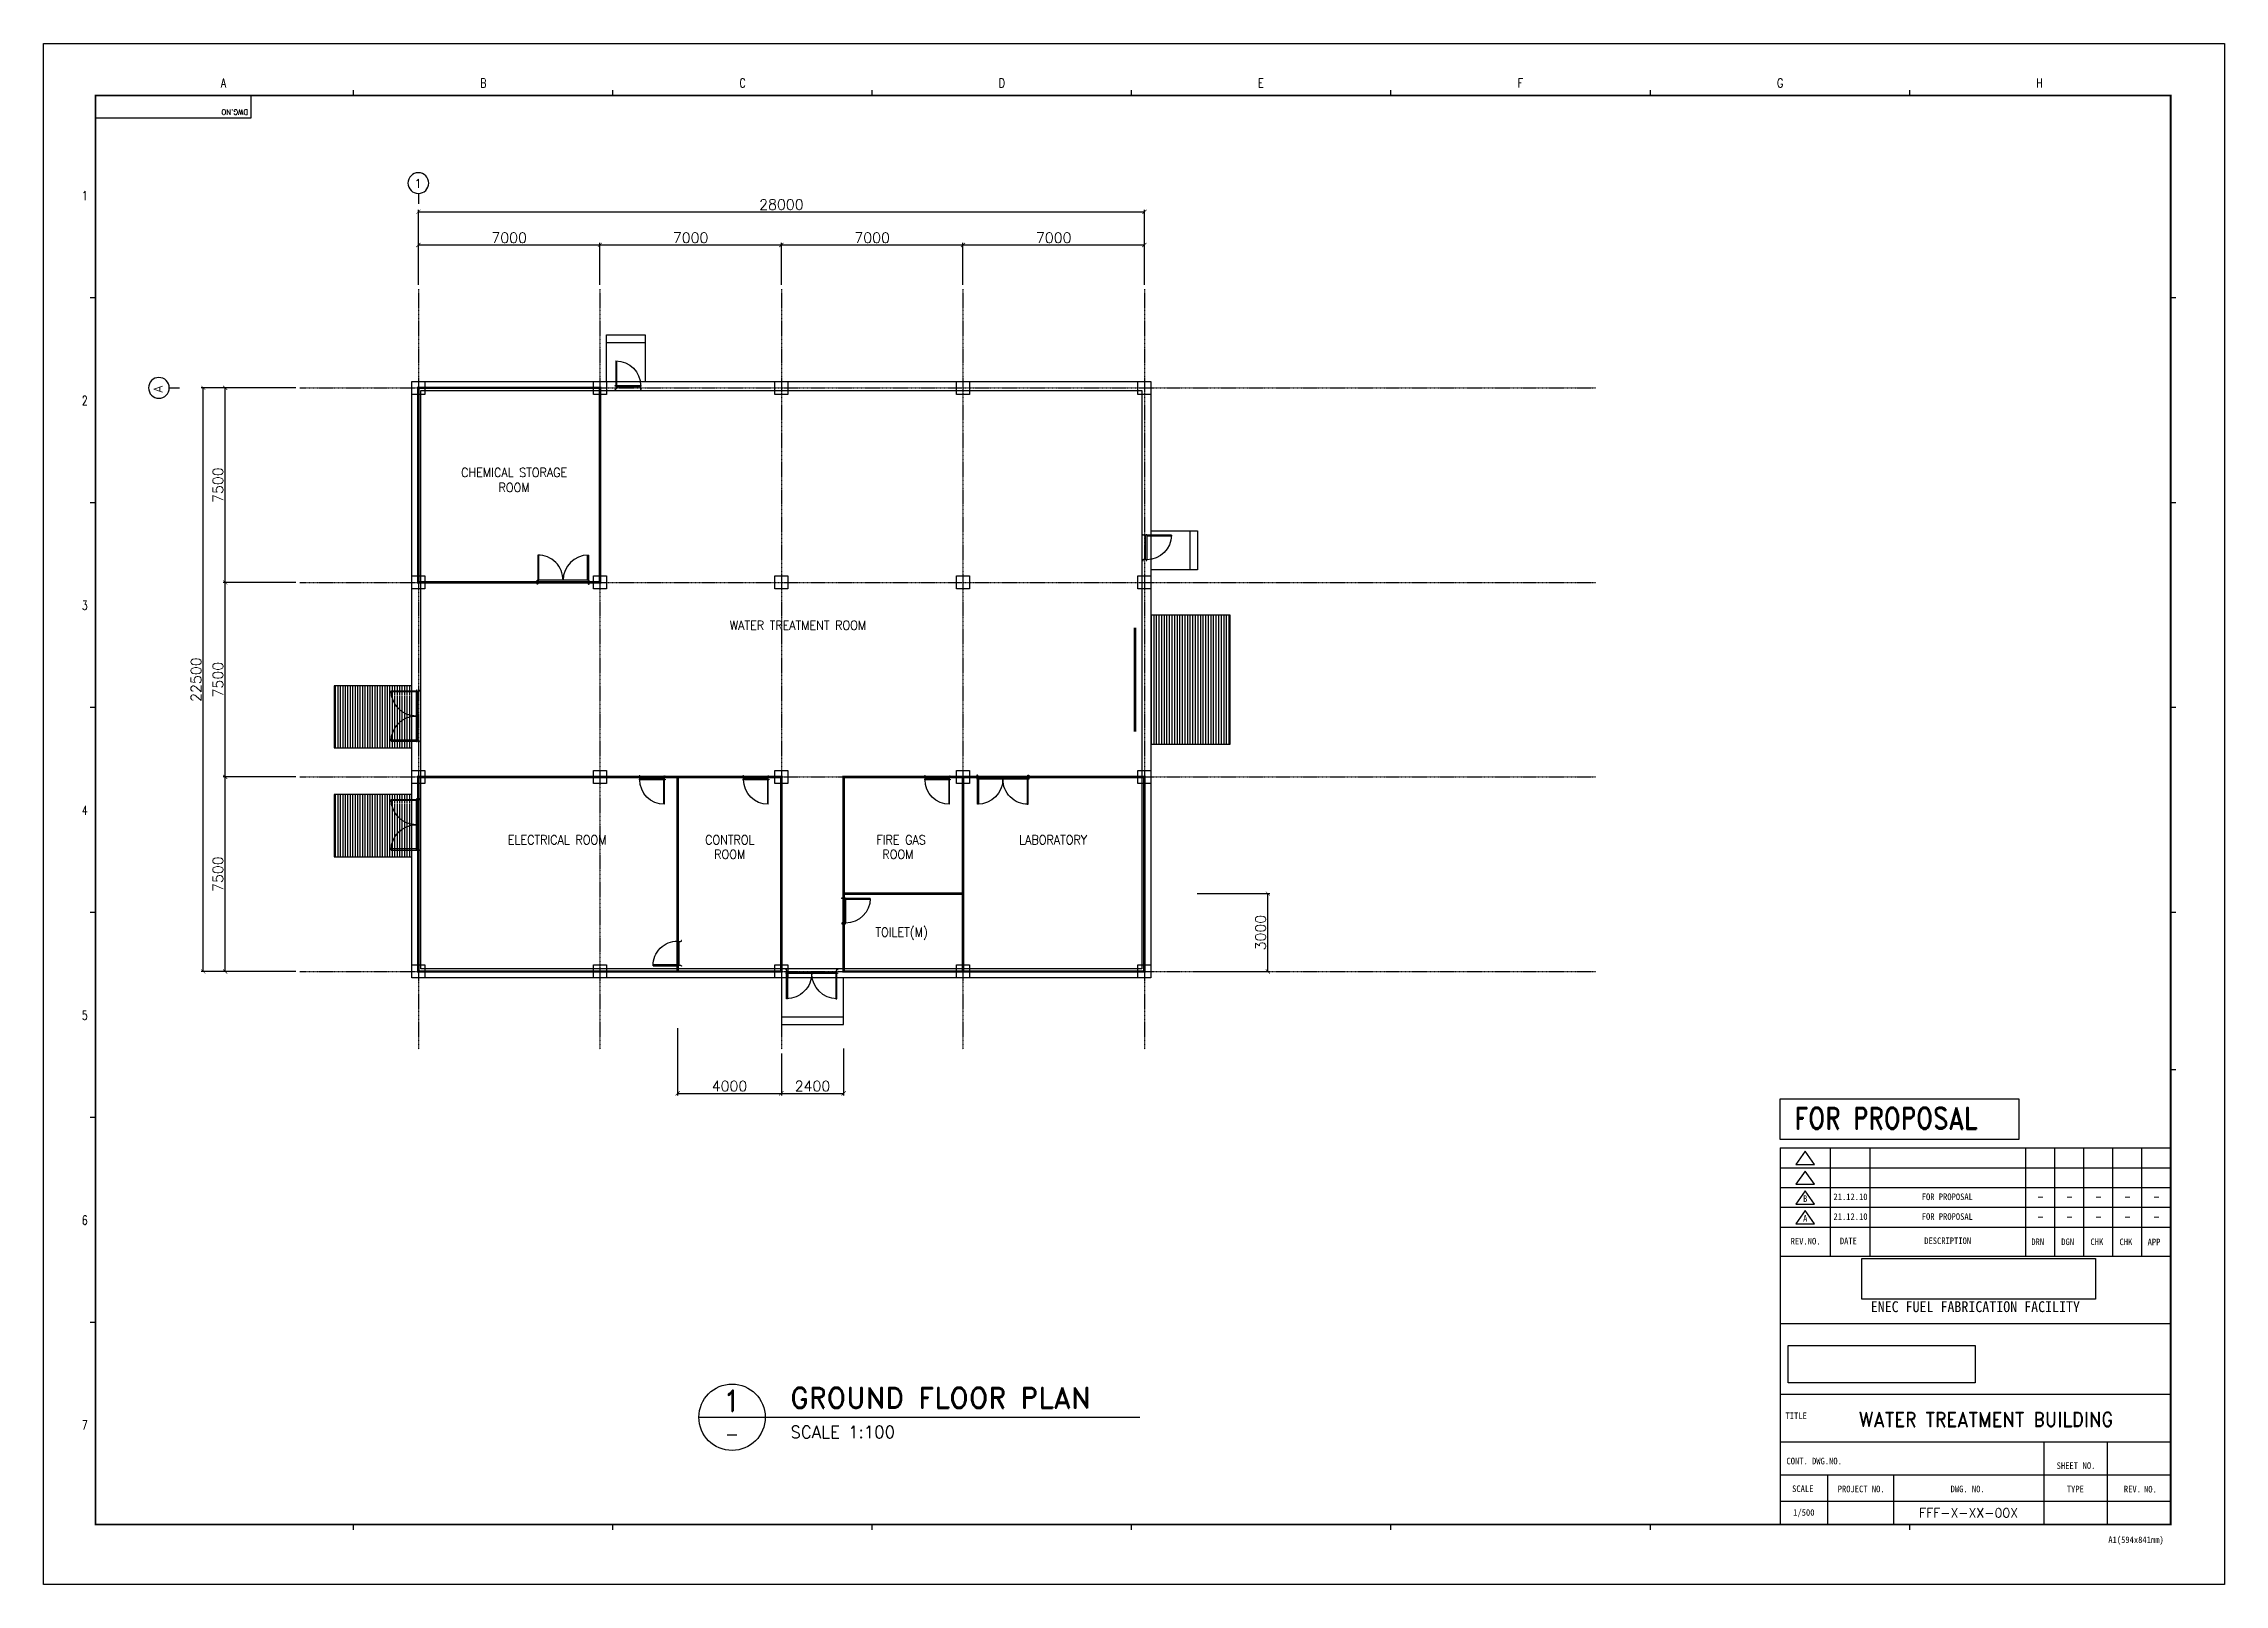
# Model space of a CAD drawing. Header units: millimetres. Extents: x -232466 to 170303, y -86240 to 307772.
# Drawn here: x -232466 to -148366, y 43154 to 102554 of the extents above; entities that cross this region are included whole.
import ezdxf
from ezdxf.enums import TextEntityAlignment as Align

# ---------------------------------------------------------------- set-up
doc = ezdxf.new("R2010")
doc.units = ezdxf.units.MM
doc.header["$XCLIPFRAME"] = 2
for name, pattern in [('AXES', [50.8, 31.75, -6.35, 6.35, -6.35]), ('CENTER', [2, 1.25, -0.25, 0.25, -0.25]), ('HID', [2.3, 1.5, -0.8])]:
    doc.linetypes.add(name, pattern=pattern)
doc.layers.add('0 외형선', color=3, linetype='Continuous', lineweight=25)
doc.layers.add('TEXT', color=7, linetype='Continuous', lineweight=15)
for name, color, linetype in [('4ELE', 4, 'Continuous'), ('8FIN', 8, 'Continuous'), ('Center Line', 1, 'CENTER'), ('COL', 2, 'Continuous'), ('dim', 7, 'Continuous'), ('DOOR', 4, 'Continuous'), ('G', 3, 'Continuous'), ('hat', 8, 'Continuous'), ('stair', 4, 'Continuous'), ('SYM', 7, 'Continuous'), ('TEXT1', 7, 'Continuous'), ('TITLEBOX', 7, 'Continuous'), ('TXT', 2, 'Continuous')]:
    doc.layers.add(name, color=color, linetype=linetype)
doc.styles.add('RD20', font='ROMAND.SHX', dxfattribs={"width": 0.8, "height": 2})
doc.styles.add('RD6', font='ROMAND.shx', dxfattribs={"width": 0.83, "height": 6})
doc.styles.add('ROMAND', font='romand')
doc.styles.add('RomanS', font='romans.shx')
doc.styles.add('TBOX', font='romans.shx')
doc.styles.add('돋움체', font='')
doc.styles.get('돋움체').set_extended_font_data('DotumChe')
doc.dimstyles.new('HYUNDAI', dxfattribs={"dimscale": 120, "dimtxt": 3, "dimasz": 3, "dimexe": 1, "dimexo": 2, "dimgap": 1, "dimtad": 1, "dimdec": 0, "dimdsep": 46, "dimtxsty": 'RomanS', "dimcen": 0, "dimclrd": 256, "dimclre": 256, "dimclrt": 3, "dimadec": 0, "dimazin": 0, "dimtfac": 1, "dimtdec": 0, "dimtix": 1, "dimtmove": 2, "dimatfit": 3, "dimfxl": 1, "dimtvp": 1, "dimtolj": 1, "dimarcsym": 0})
picture_1 = doc.add_image_def('image1', size_in_pixel=(850, 283))
picture_2 = doc.add_image_def('image2.jpg', size_in_pixel=(500, 87))

msp = doc.modelspace()

# ---------------------------------------------------------------- texts
at = {"layer": 'G', "color": 3, "style": 'RomanS', "width": 0.9}
for s, p in [('CHEMICAL STORAGE', (-214321.4, 86021.5)), ('ROOM', (-214321.4, 85443.3)), ('WATER TREATMENT ROOM', (-203373.1, 80131.8)), ('ELECTRICAL ROOM', (-212659.3, 71857.4)), ('CONTROL', (-206004.4, 71857.4)), ('FIRE GAS', (-199398.5, 71857.4)), ('LABORATORY', (-193535.9, 71857.4)), ('ROOM', (-206004.4, 71298.1)), ('ROOM', (-199520.2, 71298.1)), ('TOILET(M)', (-199375.9, 68274.7))]:
    msp.add_text(s, height=350, dxfattribs=at).set_placement(p, align=Align.MIDDLE)
at = {"layer": 'SYM', "style": 'ROMAND'}
msp.add_text('1', height=336.4, dxfattribs=at).set_placement((-218170.1, 96992.9))
msp.add_text('A', height=336.4, rotation=90, dxfattribs=at).set_placement((-227876.6, 89106.8))
at = {"layer": 'TEXT', "color": 7, "style": '돋움체'}
for s, height, p in [('B', 254.4, (-164530.6, 58027.7)), ('21.12.10', 254.4, (-162785.4, 58097.1)), ('FOR PROPOSAL', 254.396, (-159051, 58097.1)), ('A', 254.4, (-164530.6, 57264.5)), ('21.12.10', 254.4, (-162785.4, 57333.9)), ('FOR PROPOSAL', 254.396, (-159051, 57333.9))]:
    msp.add_text(s, height=height, dxfattribs=at).set_placement(p, align=Align.MIDDLE_CENTER)
msp.add_text('1/500', height=254.4, dxfattribs=at).set_placement((-164584.8, 45905.4), align=Align.MIDDLE)
at = {"layer": 'TEXT1', "color": 3, "style": 'ROMAND'}
msp.add_text('1', height=800, dxfattribs=at).set_placement((-205916.6, 50237.9), align=Align.MIDDLE_CENTER)
for s, height, p in [('GROUND FLOOR PLAN', 800, (-203676.6, 49947.8)), ('SCALE 1:100', 468, (-203665.2, 48792.1))]:
    msp.add_text(s, height=height, dxfattribs=at).set_placement(p)
at = {"layer": 'TEXT1', "style": 'RomanS'}
msp.add_text('-', height=480, dxfattribs=at).set_placement((-205916.6, 48957.9), align=Align.MIDDLE_CENTER)
at = {"layer": 'TITLEBOX', "color": 4, "linetype": 'Continuous', "style": 'TBOX', "width": 0.75}
for s, p in [('A', (-225629.4, 100860.6)), ('B', (-215629.4, 100860.6)), ('C', (-205629.4, 100860.6)), ('D', (-195629.4, 100860.6)), ('E', (-185629.4, 100860.6)), ('F', (-175615.7, 100860.6)), ('G', (-165615.7, 100860.6)), ('H', (-155615.7, 100860.6)), ('1', (-230992.3, 96520.9)), ('2', (-230992.3, 88620.9)), ('3', (-230992.3, 80720.9)), ('4', (-230992.3, 72820.9)), ('5', (-230992.3, 64920.9)), ('6', (-230992.3, 57020.9)), ('7', (-230992.3, 49120.9))]:
    msp.add_text(s, height=350, dxfattribs=at).set_placement(p)
at = {"layer": 'TITLEBOX', "style": 'ROMAND'}
msp.add_text('DWG.NO', height=200, rotation=180, dxfattribs=at).set_placement((-224581.9, 100013.9))
at = {"layer": 'TITLEBOX', "style": '돋움체'}
for s, height, p in [('REV.NO.', 254.4, (-165092.5, 56257.3)), ('REV.NO.', 254.4, (-165092.5, 56257.3)), ('DATE', 254.4, (-163194.3, 56267.5)), ('DATE', 254.4, (-163194.3, 56267.5)), ('DESCRIPTION', 254.396, (-159941.7, 56274.2)), ('DESCRIPTION', 254.396, (-159941.7, 56274.2)), ('DRN', 254.4, (-155811.4, 56234.3)), ('DRN', 254.4, (-155811.4, 56234.3)), ('DGN', 254.4, (-154657.6, 56234.3)), ('DGN', 254.4, (-154657.6, 56234.3)), ('CHK', 254.4, (-153531, 56234.3)), ('CHK', 254.4, (-153531, 56234.3)), ('CHK', 254.4, (-152410.6, 56231.5)), ('CHK', 254.4, (-152410.6, 56231.5)), ('APP', 254.4, (-151327, 56226.3)), ('APP', 254.4, (-151327, 56226.3)), ('TITLE', 254.4, (-165289.6, 49527.4)), ('TITLE', 254.4, (-165289.6, 49527.4)), ('CONT. DWG.NO.', 254.396, (-165255, 47782.7)), ('CONT. DWG.NO.', 254.396, (-165255, 47782.7)), ('SHEET', 254.4, (-154836.1, 47603.2)), ('SHEET', 254.4, (-154836.1, 47603.2)), ('NO.', 254.4, (-153833.6, 47607)), ('NO.', 254.4, (-153833.6, 47607)), ('SCALE', 254.4, (-165037.5, 46713.7)), ('SCALE', 254.4, (-165037.5, 46713.7)), ('PROJECT NO.', 254.396, (-163278.3, 46706.1)), ('PROJECT NO.', 254.396, (-163278.3, 46706.1)), ('DWG. NO.', 254.4, (-158924.5, 46706.1)), ('DWG. NO.', 254.4, (-158924.5, 46706.1)), ('TYPE', 254.4, (-154442.9, 46703.5)), ('TYPE', 254.4, (-154442.9, 46703.5)), ('REV.', 254.4, (-152241.5, 46700.8)), ('REV.', 254.4, (-152241.5, 46700.8)), ('NO.', 254.4, (-151465.1, 46696.1)), ('NO.', 254.4, (-151465.1, 46696.1))]:
    msp.add_text(s, height=height, dxfattribs=at).set_placement(p)
at = {"layer": 'TITLEBOX', "color": 3, "style": '돋움체'}
msp.add_text('ENEC FUEL FABRICATION FACILITY', height=416.189, dxfattribs=at).set_placement((-157970.6, 53859.4), align=Align.MIDDLE)
at = {"layer": 'TITLEBOX', "color": 0, "style": '돋움체'}
msp.add_text('A1(594x841mm)', height=254.396, dxfattribs=at).set_placement((-152842.8, 44747.1))
at = {"layer": 'TXT', "color": 30, "linetype": 'Continuous', "style": 'RD6', "width": 0.83}
msp.add_text('FOR PROPOSAL', height=835.501, dxfattribs=at).set_placement((-164950, 60709.6))
at = {"layer": 'TXT', "color": 7, "style": 'RD20', "width": 0.83}
for p in [(-155457.5, 57957.6), (-154339.1, 57957.6), (-153220.6, 57957.6), (-152102.1, 57957.6), (-150983.7, 57957.6), (-155457.5, 57194.4), (-154339.1, 57194.4), (-153220.6, 57194.4), (-152102.1, 57194.4), (-150983.7, 57194.4)]:
    msp.add_text('-', height=282.8, dxfattribs=at).set_placement(p, align=Align.CENTER)
at = {"layer": 'TXT', "color": 7, "style": 'ROMAND', "width": 0.9}
msp.add_text('WATER TREATMENT BUILDING', height=565.517, dxfattribs=at).set_placement((-157561, 49516.1), align=Align.MIDDLE)
at = {"layer": 'TXT', "color": 7, "style": 'RD20'}
msp.add_text('FFF-X-XX-00X', height=353.448, dxfattribs=at).set_placement((-158231.8, 45735), align=Align.CENTER)

# ---------------------------------------------------------------- blocks, each defined once
blk = doc.blocks.new('_ArchTick')
at = {"color": 0, "linetype": 'ByBlock', "const_width": 0.15}
blk.add_lwpolyline([(-0.5, -0.5), (0.5, 0.5)], dxfattribs=at)
blk = doc.blocks.new('*D204')
at = {"layer": 'Defpoints', "color": 0}
for p in [(-226308, 89283), (-222583, 89283), (-222583, 66783)]:
    blk.add_point(p, dxfattribs=at)
at = {"layer": 'dim', "lineweight": -2}
for p, q in [((-222743, 89283), (-226388, 89283)), ((-226308, 66783), (-226308, 89283)), ((-222743, 66783), (-226388, 66783))]:
    blk.add_line(p, q, dxfattribs=at)
at = {"layer": 'dim', "lineweight": -2, "xscale": 160, "yscale": 160, "zscale": 160}
for p, rotation in [((-226308, 89283), 90), ((-226308, 66783), 270)]:
    blk.add_blockref('_ArchTick', p, dxfattribs=dict(at, rotation=rotation))
at = {"layer": 'dim', "color": 0, "insert": (-226588, 78033), "char_height": 400, "attachment_point": 5, "rotation": 90, "style": 'RomanS', "bg_fill": 3, "box_fill_scale": 1.1, "bg_fill_color": 257, "bg_fill_transparency": 0}
blk.add_mtext('\\A1;22500', dxfattribs=at)
blk = doc.blocks.new('*D205')
at = {"layer": 'Defpoints', "color": 0}
for p in [(-225463, 89283), (-222583, 89283), (-222583, 81783)]:
    blk.add_point(p, dxfattribs=at)
at = {"layer": 'dim', "lineweight": -2}
for p, q in [((-222743, 89283), (-225543, 89283)), ((-225463, 81783), (-225463, 89283)), ((-222743, 81783), (-225543, 81783))]:
    blk.add_line(p, q, dxfattribs=at)
at = {"layer": 'dim', "lineweight": -2, "xscale": 160, "yscale": 160, "zscale": 160}
for p, rotation in [((-225463, 89283), 90), ((-225463, 81783), 270)]:
    blk.add_blockref('_ArchTick', p, dxfattribs=dict(at, rotation=rotation))
at = {"layer": 'dim', "color": 0, "insert": (-225743, 85533), "char_height": 400, "attachment_point": 5, "rotation": 90, "style": 'RomanS', "bg_fill": 3, "box_fill_scale": 1.1, "bg_fill_color": 257, "bg_fill_transparency": 0}
blk.add_mtext('\\A1;7500', dxfattribs=at)
blk = doc.blocks.new('*D206')
at = {"layer": 'Defpoints', "color": 0}
for p in [(-211014, 94791), (-218014, 93092), (-211014, 93092)]:
    blk.add_point(p, dxfattribs=at)
at = {"layer": 'dim', "lineweight": -2}
for p, q in [((-218014, 93252), (-218014, 94871)), ((-218014, 94791), (-211014, 94791)), ((-211014, 93252), (-211014, 94871))]:
    blk.add_line(p, q, dxfattribs=at)
at = {"layer": 'dim', "lineweight": -2, "xscale": 160, "yscale": 160, "zscale": 160, "rotation": 180}
blk.add_blockref('_ArchTick', (-218014, 94791), dxfattribs=at)
at = {"layer": 'dim', "lineweight": -2, "xscale": 160, "yscale": 160, "zscale": 160}
blk.add_blockref('_ArchTick', (-211014, 94791), dxfattribs=at)
at = {"layer": 'dim', "color": 0, "insert": (-214514, 95071), "char_height": 400, "attachment_point": 5, "style": 'RomanS', "bg_fill": 3, "box_fill_scale": 1.1, "bg_fill_color": 257, "bg_fill_transparency": 0}
blk.add_mtext('\\A1;7000', dxfattribs=at)
blk = doc.blocks.new('주열')
at = {"layer": 'SYM'}
blk.add_line((0, 600), (0, 0), dxfattribs=at)
blk.add_circle((0, 1200), 600, dxfattribs=at)
blk = doc.blocks.new('*D207')
at = {"layer": 'Defpoints', "color": 0}
for p in [(-190014, 96070), (-218014, 93092), (-190014, 93092)]:
    blk.add_point(p, dxfattribs=at)
at = {"layer": 'dim', "lineweight": -2}
for p, q in [((-218014, 93252), (-218014, 96150)), ((-218014, 96070), (-190014, 96070)), ((-190014, 93252), (-190014, 96150))]:
    blk.add_line(p, q, dxfattribs=at)
at = {"layer": 'dim', "lineweight": -2, "xscale": 160, "yscale": 160, "zscale": 160, "rotation": 180}
blk.add_blockref('_ArchTick', (-218014, 96070), dxfattribs=at)
at = {"layer": 'dim', "lineweight": -2, "xscale": 160, "yscale": 160, "zscale": 160}
blk.add_blockref('_ArchTick', (-190014, 96070), dxfattribs=at)
at = {"layer": 'dim', "color": 0, "insert": (-204014, 96350), "char_height": 400, "attachment_point": 5, "style": 'RomanS', "bg_fill": 3, "box_fill_scale": 1.1, "bg_fill_color": 257, "bg_fill_transparency": 0}
blk.add_mtext('\\A1;28000', dxfattribs=at)
blk = doc.blocks.new('*D208')
at = {"layer": 'Defpoints', "color": 0}
for p in [(-225463, 81783), (-222583, 81783), (-222583, 74283)]:
    blk.add_point(p, dxfattribs=at)
at = {"layer": 'dim', "lineweight": -2}
for p, q in [((-222743, 81783), (-225543, 81783)), ((-225463, 74283), (-225463, 81783)), ((-222743, 74283), (-225543, 74283))]:
    blk.add_line(p, q, dxfattribs=at)
at = {"layer": 'dim', "lineweight": -2, "xscale": 160, "yscale": 160, "zscale": 160}
for p, rotation in [((-225463, 81783), 90), ((-225463, 74283), 270)]:
    blk.add_blockref('_ArchTick', p, dxfattribs=dict(at, rotation=rotation))
at = {"layer": 'dim', "color": 0, "insert": (-225743, 78033), "char_height": 400, "attachment_point": 5, "rotation": 90, "style": 'RomanS', "bg_fill": 3, "box_fill_scale": 1.1, "bg_fill_color": 257, "bg_fill_transparency": 0}
blk.add_mtext('\\A1;7500', dxfattribs=at)
blk = doc.blocks.new('*D228')
at = {"layer": 'Defpoints', "color": 0}
for p in [(-204014, 94791), (-211014, 93092), (-204014, 93092)]:
    blk.add_point(p, dxfattribs=at)
at = {"layer": 'dim', "lineweight": -2}
for p, q in [((-211014, 93252), (-211014, 94871)), ((-211014, 94791), (-204014, 94791)), ((-204014, 93252), (-204014, 94871))]:
    blk.add_line(p, q, dxfattribs=at)
at = {"layer": 'dim', "lineweight": -2, "xscale": 160, "yscale": 160, "zscale": 160, "rotation": 180}
blk.add_blockref('_ArchTick', (-211014, 94791), dxfattribs=at)
at = {"layer": 'dim', "lineweight": -2, "xscale": 160, "yscale": 160, "zscale": 160}
blk.add_blockref('_ArchTick', (-204014, 94791), dxfattribs=at)
at = {"layer": 'dim', "color": 0, "insert": (-207514, 95071), "char_height": 400, "attachment_point": 5, "style": 'RomanS', "bg_fill": 3, "box_fill_scale": 1.1, "bg_fill_color": 257, "bg_fill_transparency": 0}
blk.add_mtext('\\A1;7000', dxfattribs=at)
blk = doc.blocks.new('*D229')
at = {"layer": 'Defpoints', "color": 0}
for p in [(-197014, 94791), (-204014, 93092), (-197014, 93092)]:
    blk.add_point(p, dxfattribs=at)
at = {"layer": 'dim', "lineweight": -2}
for p, q in [((-204014, 93252), (-204014, 94871)), ((-204014, 94791), (-197014, 94791)), ((-197014, 93252), (-197014, 94871))]:
    blk.add_line(p, q, dxfattribs=at)
at = {"layer": 'dim', "lineweight": -2, "xscale": 160, "yscale": 160, "zscale": 160, "rotation": 180}
blk.add_blockref('_ArchTick', (-204014, 94791), dxfattribs=at)
at = {"layer": 'dim', "lineweight": -2, "xscale": 160, "yscale": 160, "zscale": 160}
blk.add_blockref('_ArchTick', (-197014, 94791), dxfattribs=at)
at = {"layer": 'dim', "color": 0, "insert": (-200514, 95071), "char_height": 400, "attachment_point": 5, "style": 'RomanS', "bg_fill": 3, "box_fill_scale": 1.1, "bg_fill_color": 257, "bg_fill_transparency": 0}
blk.add_mtext('\\A1;7000', dxfattribs=at)
blk = doc.blocks.new('*D230')
at = {"layer": 'Defpoints', "color": 0}
for p in [(-190014, 94791), (-197014, 93092), (-190014, 93092)]:
    blk.add_point(p, dxfattribs=at)
at = {"layer": 'dim', "lineweight": -2}
for p, q in [((-197014, 93252), (-197014, 94871)), ((-197014, 94791), (-190014, 94791)), ((-190014, 93252), (-190014, 94871))]:
    blk.add_line(p, q, dxfattribs=at)
at = {"layer": 'dim', "lineweight": -2, "xscale": 160, "yscale": 160, "zscale": 160, "rotation": 180}
blk.add_blockref('_ArchTick', (-197014, 94791), dxfattribs=at)
at = {"layer": 'dim', "lineweight": -2, "xscale": 160, "yscale": 160, "zscale": 160}
blk.add_blockref('_ArchTick', (-190014, 94791), dxfattribs=at)
at = {"layer": 'dim', "color": 0, "insert": (-193514, 95071), "char_height": 400, "attachment_point": 5, "style": 'RomanS', "bg_fill": 3, "box_fill_scale": 1.1, "bg_fill_color": 257, "bg_fill_transparency": 0}
blk.add_mtext('\\A1;7000', dxfattribs=at)
blk = doc.blocks.new('*D231')
at = {"layer": 'Defpoints', "color": 0}
for p in [(-225463, 74283), (-222583, 74283), (-222583, 66783)]:
    blk.add_point(p, dxfattribs=at)
at = {"layer": 'dim', "lineweight": -2}
for p, q in [((-222743, 74283), (-225543, 74283)), ((-225463, 66783), (-225463, 74283)), ((-222743, 66783), (-225543, 66783))]:
    blk.add_line(p, q, dxfattribs=at)
at = {"layer": 'dim', "lineweight": -2, "xscale": 160, "yscale": 160, "zscale": 160}
for p, rotation in [((-225463, 74283), 90), ((-225463, 66783), 270)]:
    blk.add_blockref('_ArchTick', p, dxfattribs=dict(at, rotation=rotation))
at = {"layer": 'dim', "color": 0, "insert": (-225743, 70533), "char_height": 400, "attachment_point": 5, "rotation": 90, "style": 'RomanS', "bg_fill": 3, "box_fill_scale": 1.1, "bg_fill_color": 257, "bg_fill_transparency": 0}
blk.add_mtext('\\A1;7500', dxfattribs=at)
blk = doc.blocks.new('*D232')
at = {"layer": 'Defpoints', "color": 0}
for p in [(-201614, 63970), (-204014, 63783), (-201614, 62084)]:
    blk.add_point(p, dxfattribs=at)
at = {"layer": 'dim', "lineweight": -2}
for p, q in [((-204014, 63623), (-204014, 62004)), ((-201614, 63810), (-201614, 62004)), ((-204014, 62084), (-201614, 62084))]:
    blk.add_line(p, q, dxfattribs=at)
at = {"layer": 'dim', "lineweight": -2, "xscale": 160, "yscale": 160, "zscale": 160, "rotation": 180}
blk.add_blockref('_ArchTick', (-204014, 62084), dxfattribs=at)
at = {"layer": 'dim', "lineweight": -2, "xscale": 160, "yscale": 160, "zscale": 160}
blk.add_blockref('_ArchTick', (-201614, 62084), dxfattribs=at)
at = {"layer": 'dim', "color": 0, "insert": (-202814, 62364), "char_height": 400, "attachment_point": 5, "style": 'RomanS', "bg_fill": 3, "box_fill_scale": 1.1, "bg_fill_color": 257, "bg_fill_transparency": 0}
blk.add_mtext('\\A1;2400', dxfattribs=at)
blk = doc.blocks.new('D2000')
at = {"color": 8}
for p, q in [((-45, -45), (-45, -1955)), ((0, -1935), (0, -65))]:
    blk.add_line(p, q, dxfattribs=at)
for points in [[(-25, 0), (0, 0), (0, -25), (-45, -25), (-45, -45), (-105, -45), (-150, -25), (-150, 0), (-130, 0)], [(975, -25), (0, -25), (0, -65), (975, -65), (975, -25)], [(-25, -2000), (0, -2000), (0, -1975), (-45, -1975), (-45, -1955), (-105, -1955), (-150, -1975), (-150, -2000), (-130, -2000)], [(975, -1975), (0, -1975), (0, -1935), (975, -1935), (975, -1975)]]:
    blk.add_lwpolyline(points)
at = {"ltscale": 0.2}
for centre, start, end in [((0, -25), 270, 0), ((0, -1975), 0, 90)]:
    blk.add_arc(centre, 975, start, end, dxfattribs=at)
blk = doc.blocks.new('SD1')
at = {"color": 8}
for p, q in [((-55, 200), (-975, 200)), ((-955, 155), (-45, 155))]:
    blk.add_line(p, q, dxfattribs=at)
for points in [[(-25, 1150), (-25, 200), (-55, 200), (-55, 1150)], [(-1000, 180), (-1000, 200), (-975, 200), (-975, 155), (-955, 155), (-955, 95), (-975, 50), (-1000, 50), (-1000, 70)], [(0, 180), (0, 200), (-25, 200), (-25, 155), (-45, 155), (-45, 95), (-25, 50), (0, 50), (0, 70)]]:
    blk.add_lwpolyline(points)
blk.add_arc((-25, 200), 950, 90, 180)
blk = doc.blocks.new('*D233')
at = {"layer": 'Defpoints', "color": 0}
for p in [(-208015, 64752), (-204014, 63783), (-204014, 62084)]:
    blk.add_point(p, dxfattribs=at)
at = {"layer": 'dim', "lineweight": -2}
for p, q in [((-208015, 64592), (-208015, 62004)), ((-204014, 63623), (-204014, 62004)), ((-208015, 62084), (-204014, 62084))]:
    blk.add_line(p, q, dxfattribs=at)
at = {"layer": 'dim', "lineweight": -2, "xscale": 160, "yscale": 160, "zscale": 160, "rotation": 180}
blk.add_blockref('_ArchTick', (-208015, 62084), dxfattribs=at)
at = {"layer": 'dim', "lineweight": -2, "xscale": 160, "yscale": 160, "zscale": 160}
blk.add_blockref('_ArchTick', (-204014, 62084), dxfattribs=at)
at = {"layer": 'dim', "color": 0, "insert": (-206015, 62364), "char_height": 400, "attachment_point": 5, "style": 'RomanS', "bg_fill": 3, "box_fill_scale": 1.1, "bg_fill_color": 257, "bg_fill_transparency": 0}
blk.add_mtext('\\A1;4000', dxfattribs=at)
blk = doc.blocks.new('*D234')
at = {"layer": 'Defpoints', "color": 0}
for p in [(-188135, 69783), (-185255, 69783), (-188135, 66783)]:
    blk.add_point(p, dxfattribs=at)
at = {"layer": 'dim', "lineweight": -2}
for p, q in [((-187975, 69783), (-185175, 69783)), ((-185255, 66783), (-185255, 69783)), ((-187975, 66783), (-185175, 66783))]:
    blk.add_line(p, q, dxfattribs=at)
at = {"layer": 'dim', "lineweight": -2, "xscale": 160, "yscale": 160, "zscale": 160}
for p, rotation in [((-185255, 69783), 90), ((-185255, 66783), 270)]:
    blk.add_blockref('_ArchTick', p, dxfattribs=dict(at, rotation=rotation))
at = {"layer": 'dim', "color": 0, "insert": (-185535, 68283), "char_height": 400, "attachment_point": 5, "rotation": 90, "style": 'RomanS', "bg_fill": 3, "box_fill_scale": 1.1, "bg_fill_color": 257, "bg_fill_transparency": 0}
blk.add_mtext('\\A1;3000', dxfattribs=at)

# ---------------------------------------------------------------- hatches: boundary and pattern name
at = {"layer": '8FIN'}
h = msp.add_hatch(dxfattribs=at)
h.set_pattern_fill('ANSI31', color=256, scale=30, angle=225)
h.set_pattern_definition([(270, (-185868.3, 101171.18), (95.25, -6e-14), [])])
h.paths.add_polyline_path([(-221264.5, 75399.9), (-218264.5, 75399.9), (-218264.5, 75699.9), (-218264.5, 76611.1, -0.3546044), (-218969, 77419.9), (-218969.5, 77419.9), (-218969.5, 77449.9), (-218264.5, 77449.9), (-218264.5, 77799.9), (-221264.5, 77799.9)])
h.paths.add_polyline_path([(-218264.5, 76611.1), (-218264.5, 77419.9), (-218969, 77419.9, 0.3546044)])
h.paths.add_polyline_path([(-219464.2, 76554.9), (-220198.8, 76554.9), (-220198.8, 76284.9), (-219464.2, 76284.9)], flags=24)
h = msp.add_hatch(dxfattribs=at)
h.set_pattern_fill('ANSI31', color=256, scale=30, angle=225)
h.set_pattern_definition([(270, (-185868.3, 96979.77), (95.25, -6e-14), [])])
h.paths.add_polyline_path([(-221264.5, 71208.5), (-218264.5, 71208.5), (-218264.5, 71508.5), (-218264.5, 72419.7, -0.3546044), (-218969, 73228.5), (-218969.5, 73228.5), (-218969.5, 73258.5), (-218264.5, 73258.5), (-218264.5, 73608.5), (-221264.5, 73608.5)])
h.paths.add_polyline_path([(-218264.5, 72419.7), (-218264.5, 73228.5), (-218969, 73228.5, 0.3546044)])
h.paths.add_polyline_path([(-219464.2, 72363.5), (-220198.8, 72363.5), (-220198.8, 72093.5), (-219464.2, 72093.5)], flags=24)
at = {"layer": 'hat'}
h = msp.add_hatch(dxfattribs=at)
h.set_pattern_fill('_USER', color=256, scale=100, angle=270, style=0, pattern_type=0)
h.set_pattern_definition([(270, (-236744.74, 116242.09), (100, -2e-14), [])])
h.paths.add_polyline_path([(-186724.5, 75532.7), (-189764.5, 75532.7), (-189764.5, 80532.7), (-186724.5, 80532.7)])

# ---------------------------------------------------------------- linework, layer by layer
msp.add_line((-150440.4, 46363.3), (-150440.4, 45447.5))
msp.add_lwpolyline([(-207196.6, 49597.9), (-190196.6, 49597.9)])
msp.add_circle((-205916.6, 49597.9), 1280)
at = {"layer": '0 외형선', "linetype": 'Continuous'}
for points in [[(-218264.5, 89532.7), (-189764.5, 89532.7), (-189764.5, 66532.7), (-218264.5, 66532.7)], [(-217914.5, 89182.7), (-190114.5, 89182.7), (-190114.5, 66882.7), (-217914.5, 66882.7)]]:
    msp.add_lwpolyline(points, close=True, dxfattribs=at)
at = {"layer": '0 외형선', "linetype": 'Continuous', "const_width": 100}
for points in [[(-218014.5, 89282.7), (-211014.5, 89282.7), (-211014.5, 81782.7), (-218014.5, 81782.7)], [(-218014.5, 74282.7), (-208014.5, 74282.7), (-208014.5, 66782.7), (-218014.5, 66782.7)], [(-208014.6, 74282.7), (-204014.5, 74282.7), (-204014.5, 66782.7), (-208014.6, 66782.7)], [(-201614.3, 74282.7), (-197014.5, 74282.7), (-197014.3, 69782.7), (-201614.3, 69782.7)], [(-197014.5, 74282.7), (-190014.5, 74282.7), (-190014.5, 66782.7), (-197014.5, 66782.7)], [(-201614.5, 69782.7), (-197014.5, 69782.7), (-197014.5, 66782.7), (-201614.5, 66782.7)]]:
    msp.add_lwpolyline(points, close=True, dxfattribs=at)
at = {"layer": '4ELE'}
for p, q in [((-210764.5, 91032.7), (-209264.5, 91032.7)), ((-188264.5, 83771.6), (-188264.5, 82271.6)), ((-204014.5, 65032.7), (-201614.5, 65032.7))]:
    msp.add_line(p, q, dxfattribs=at)
for points in [[(-210764.5, 89532.7), (-210764.5, 91332.7), (-209264.5, 91332.7), (-209264.5, 89532.7)], [(-189764.5, 83771.6), (-187964.5, 83771.6), (-187964.5, 82271.6), (-189764.5, 82271.6)], [(-203789.5, 66532.7), (-204014.5, 66532.7), (-204014.5, 64732.7), (-201614.5, 64732.7), (-201614.5, 66532.7), (-201839.5, 66532.7)]]:
    msp.add_lwpolyline(points, dxfattribs=at)
at = {"layer": 'Center Line', "linetype": 'AXES'}
msp.add_line((-218014.5, 93092.3), (-218014.5, 63782.7), dxfattribs=at)
at = {"layer": 'COL'}
for points in [[(-218264.5, 89032.7), (-218264.5, 89532.7), (-217764.5, 89532.7), (-217764.5, 89032.7)], [(-211264.5, 89032.7), (-211264.5, 89532.7), (-210764.5, 89532.7), (-210764.5, 89032.7)], [(-204264.5, 89032.7), (-204264.5, 89532.7), (-203764.5, 89532.7), (-203764.5, 89032.7)], [(-197264.5, 89032.7), (-197264.5, 89532.7), (-196764.5, 89532.7), (-196764.5, 89032.7)], [(-190264.5, 89032.7), (-190264.5, 89532.7), (-189764.5, 89532.7), (-189764.5, 89032.7)], [(-218264.5, 81532.7), (-218264.5, 82032.7), (-217764.5, 82032.7), (-217764.5, 81532.7)], [(-211264.5, 81532.7), (-211264.5, 82032.7), (-210764.5, 82032.7), (-210764.5, 81532.7)], [(-204264.5, 81532.7), (-204264.5, 82032.7), (-203764.5, 82032.7), (-203764.5, 81532.7)], [(-197264.5, 81532.7), (-197264.5, 82032.7), (-196764.5, 82032.7), (-196764.5, 81532.7)], [(-190264.5, 81532.7), (-190264.5, 82032.7), (-189764.5, 82032.7), (-189764.5, 81532.7)], [(-218264.5, 74032.7), (-218264.5, 74532.7), (-217764.5, 74532.7), (-217764.5, 74032.7)], [(-211264.5, 74032.7), (-211264.5, 74532.7), (-210764.5, 74532.7), (-210764.5, 74032.7)], [(-204264.5, 74032.7), (-204264.5, 74532.7), (-203764.5, 74532.7), (-203764.5, 74032.7)], [(-197264.5, 74032.7), (-197264.5, 74532.7), (-196764.5, 74532.7), (-196764.5, 74032.7)], [(-190264.5, 74032.7), (-190264.5, 74532.7), (-189764.5, 74532.7), (-189764.5, 74032.7)], [(-218264.5, 66532.7), (-218264.5, 67032.7), (-217764.5, 67032.7), (-217764.5, 66532.7)], [(-211264.5, 66532.7), (-211264.5, 67032.7), (-210764.5, 67032.7), (-210764.5, 66532.7)], [(-204264.5, 66532.7), (-204264.5, 67032.7), (-203764.5, 67032.7), (-203764.5, 66532.7)], [(-197264.5, 66532.7), (-197264.5, 67032.7), (-196764.5, 67032.7), (-196764.5, 66532.7)], [(-190264.5, 66532.7), (-190264.5, 67032.7), (-189764.5, 67032.7), (-189764.5, 66532.7)]]:
    msp.add_lwpolyline(points, close=True, dxfattribs=at)
at = {"layer": 'DOOR', "linetype": 'HID'}
for p, q in [((-190410.4, 80032.7), (-190410.4, 76032.7)), ((-190360.5, 80032.7), (-190360.5, 76032.7))]:
    msp.add_line(p, q, dxfattribs=at)
at = {"layer": 'stair'}
for points in [[(-189764.5, 80532.7), (-186724.5, 80532.7), (-186724.5, 75532.7), (-189764.5, 75532.7)], [(-218264.5, 77799.9), (-218264.5, 77799.9), (-221264.5, 77799.9), (-221264.5, 75399.9), (-218264.5, 75399.9), (-218264.5, 77799.9)], [(-218264.5, 73608.5), (-218264.5, 73608.5), (-221264.5, 73608.5), (-221264.5, 71208.5), (-218264.5, 71208.5), (-218264.5, 73608.5)]]:
    msp.add_lwpolyline(points, dxfattribs=at)
at = {"layer": 'TITLEBOX', "color": 4, "linetype": 'Continuous'}
for p, q in [((-220516.4, 100554.1), (-220516.4, 100754.1)), ((-220516.4, 100554.1), (-220516.4, 100754.1)), ((-210516.4, 100554.1), (-210516.4, 100754.1)), ((-210516.4, 100554.1), (-210516.4, 100754.1)), ((-200516.4, 100554.1), (-200516.4, 100754.1)), ((-200516.4, 100554.1), (-200516.4, 100754.1)), ((-190516.4, 100554.1), (-190516.4, 100754.1)), ((-190516.4, 100554.1), (-190516.4, 100754.1)), ((-180516.4, 100554.1), (-180516.4, 100754.1)), ((-180516.4, 100554.1), (-180516.4, 100754.1)), ((-170502.8, 100554.1), (-170502.8, 100754.1)), ((-170502.8, 100554.1), (-170502.8, 100754.1)), ((-160502.8, 100554.1), (-160502.8, 100754.1)), ((-160502.8, 100554.1), (-160502.8, 100754.1)), ((-230466.4, 92754.1), (-230666.4, 92754.1)), ((-150240.4, 92754.1), (-150440.4, 92754.1)), ((-230466.4, 84854.1), (-230666.4, 84854.1)), ((-150240.4, 84854.1), (-150440.4, 84854.1)), ((-230466.4, 76954.1), (-230666.4, 76954.1)), ((-150240.4, 76954.1), (-150440.4, 76954.1)), ((-230466.4, 69054.1), (-230666.4, 69054.1)), ((-150240.4, 69054.1), (-150440.4, 69054.1)), ((-150240.4, 62991.3), (-150440.4, 62991.3)), ((-230466.4, 61154.1), (-230666.4, 61154.1)), ((-230466.4, 53254.1), (-230666.4, 53254.1)), ((-220516.4, 45253.9), (-220516.4, 45453.9)), ((-220516.4, 45253.9), (-220516.4, 45453.9)), ((-210516.4, 45253.9), (-210516.4, 45453.9)), ((-210516.4, 45253.9), (-210516.4, 45453.9)), ((-200516.4, 45253.9), (-200516.4, 45453.9)), ((-200516.4, 45253.9), (-200516.4, 45453.9)), ((-190516.4, 45253.9), (-190516.4, 45453.9)), ((-190516.4, 45253.9), (-190516.4, 45453.9)), ((-180516.4, 45253.9), (-180516.4, 45453.9)), ((-180516.4, 45253.9), (-180516.4, 45453.9)), ((-170502.8, 45253.9), (-170502.8, 45453.9)), ((-170502.8, 45253.9), (-170502.8, 45453.9)), ((-160502.8, 45253.9), (-160502.8, 45453.9))]:
    msp.add_line(p, q, dxfattribs=at)
at = {"layer": 'TITLEBOX', "color": 30, "linetype": 'Continuous'}
for p, q in [((-165500.7, 61869.3), (-156289.3, 61869.3)), ((-165500.7, 60306.6), (-165500.7, 61869.3)), ((-156289.3, 61869.3), (-156289.3, 60306.6)), ((-156289.3, 60306.6), (-165500.7, 60306.6)), ((-160502.8, 45253.9), (-160502.8, 45453.9))]:
    msp.add_line(p, q, dxfattribs=at)
at = {"layer": 'TITLEBOX'}
for p, q in [((-165500.7, 59980.8), (-150440.4, 59980.8)), ((-165500.7, 59980.8), (-165500.7, 45447.5)), ((-165500.7, 59980.8), (-150440.4, 59980.8)), ((-165500.7, 59980.8), (-165500.7, 45447.5)), ((-164534, 59853.6), (-164890.1, 59344.8)), ((-164534, 59853.6), (-164890.1, 59344.8)), ((-164177.8, 59344.8), (-164534, 59853.6)), ((-164177.8, 59344.8), (-164534, 59853.6)), ((-163567.3, 59980.8), (-163567.3, 55808.7)), ((-163567.3, 59980.8), (-163567.3, 55808.7)), ((-162040.9, 59980.8), (-162040.9, 55808.7)), ((-162040.9, 59980.8), (-162040.9, 55808.7)), ((-156032.7, 59977.1), (-156032.7, 55808.7)), ((-156032.7, 59977.1), (-156032.7, 55808.7)), ((-154914.3, 59977.1), (-154914.3, 55808.7)), ((-154914.3, 59977.1), (-154914.3, 55808.7)), ((-153795.8, 59977.1), (-153795.8, 55808.7)), ((-153795.8, 59977.1), (-153795.8, 55808.7)), ((-152677.3, 59977.1), (-152677.3, 55808.7)), ((-152677.3, 59977.1), (-152677.3, 55808.7)), ((-151558.9, 59977.1), (-151558.9, 55808.7)), ((-151558.9, 59977.1), (-151558.9, 55808.7)), ((-165500.7, 59217.6), (-150440.4, 59217.6)), ((-165500.7, 59217.6), (-150440.4, 59217.6)), ((-164890.1, 59344.8), (-164177.8, 59344.8)), ((-164890.1, 59344.8), (-164177.8, 59344.8)), ((-164534, 59090.4), (-164890.1, 58581.6)), ((-164534, 59090.4), (-164890.1, 58581.6)), ((-164177.8, 58581.6), (-164534, 59090.4)), ((-164177.8, 58581.6), (-164534, 59090.4)), ((-165500.7, 58454.4), (-150440.4, 58454.4)), ((-165500.7, 58454.4), (-150440.4, 58454.4)), ((-164890.1, 58581.6), (-164177.8, 58581.6)), ((-164890.1, 58581.6), (-164177.8, 58581.6)), ((-164534, 58327.2), (-164890.1, 57818.4)), ((-164534, 58327.2), (-164890.1, 57818.4)), ((-164177.8, 57818.4), (-164534, 58327.2)), ((-164177.8, 57818.4), (-164534, 58327.2)), ((-165500.7, 57691.2), (-150440.4, 57691.2)), ((-165500.7, 57691.2), (-150440.4, 57691.2)), ((-164890.1, 57818.4), (-164177.8, 57818.4)), ((-164890.1, 57818.4), (-164177.8, 57818.4)), ((-164534, 57564), (-164890.1, 57055.2)), ((-164534, 57564), (-164890.1, 57055.2)), ((-164177.8, 57055.2), (-164534, 57564)), ((-164177.8, 57055.2), (-164534, 57564)), ((-165500.7, 56928), (-150440.4, 56928)), ((-165500.7, 56928), (-150440.4, 56928)), ((-164890.1, 57055.2), (-164177.8, 57055.2)), ((-164890.1, 57055.2), (-164177.8, 57055.2)), ((-165500.7, 55808.7), (-150440.4, 55808.7)), ((-165500.7, 55808.7), (-150440.4, 55808.7)), ((-165500.7, 53209.6), (-150440.4, 53209.6)), ((-165500.7, 53209.6), (-150440.4, 53209.6)), ((-165500.7, 50484.5), (-150440.4, 50484.5)), ((-165500.7, 50484.5), (-150440.4, 50484.5)), ((-165500.7, 48652.9), (-150440.4, 48652.9)), ((-165500.7, 48652.9), (-150440.4, 48652.9)), ((-155324.8, 48652.9), (-155324.8, 45447.5)), ((-155324.8, 48652.9), (-155324.8, 45447.5)), ((-152882.6, 48652.9), (-152882.6, 45447.5)), ((-152882.6, 48652.9), (-152882.6, 45447.5)), ((-165500.7, 47380.9), (-150440.4, 47380.9)), ((-165500.7, 47380.9), (-150440.4, 47380.9)), ((-163669, 47380.9), (-163669, 45447.5)), ((-163669, 47380.9), (-163669, 45447.5)), ((-161125.1, 47380.9), (-161125.1, 45447.5)), ((-161125.1, 47380.9), (-161125.1, 45447.5)), ((-165500.7, 46363.3), (-150440.4, 46363.3)), ((-165500.7, 46363.3), (-150440.4, 46363.3))]:
    msp.add_line(p, q, dxfattribs=at)
at = {"layer": 'TITLEBOX', "color": 30}
msp.add_line((-150440.4, 45447.5), (-150440.4, 45462.6), dxfattribs=at)
at = {"layer": 'TITLEBOX', "color": 7}
msp.add_lwpolyline([(-232466.4, 102554.1), (-148366.4, 102554.1), (-148366.4, 43154.1), (-232466.4, 43154.1)], close=True, dxfattribs=at)
at = {"layer": 'TITLEBOX', "color": 4, "const_width": 70}
msp.add_lwpolyline([(-230466.4, 100554.1), (-150440.4, 100554.1), (-150440.4, 45462.6), (-230466.4, 45462.6)], close=True, dxfattribs=at)
at = {"layer": 'TITLEBOX'}
msp.add_lwpolyline([(-230466.4, 99688.2), (-224466.4, 99688.2), (-224466.4, 100554.1)], dxfattribs=at)

# ---------------------------------------------------------------- block references
at = {"layer": 'DOOR', "xscale": -1}
msp.add_blockref('SD1', (-210419.7, 89172.2), dxfattribs=at)
for name, p, rotation in [('SD1', (-190125, 83631), 269.9999999999998), ('D2000', (-218089.5, 77632.2), 359.9999999999998), ('SD1', (-208501.1, 74377.7), 180), ('SD1', (-204500.7, 74377.7), 180), ('SD1', (-197500.7, 74377.7), 180), ('D2000', (-196474.1, 74202.4), 89.99999999999967), ('D2000', (-218089.5, 73440.7), 359.9999999999998), ('SD1', (-201739.3, 69624.8), 269.9999999999997), ('SD1', (-207814.3, 66981.7), 89.9999999999997), ('D2000', (-203845.5, 66707.7), 89.99999999999972)]:
    msp.add_blockref(name, p, dxfattribs=dict(at, rotation=rotation))
at = {"layer": 'DOOR', "rotation": 90.00000000000033}
msp.add_blockref('D2000', (-213433.2, 81863), dxfattribs=at)
at = {"layer": 'SYM', "xscale": -0.6666666666666666, "yscale": 0.6666666666666666, "zscale": 0.6666666666666666, "rotation": 359.9999999999999}
msp.add_blockref('주열', (-218014.5, 96377.1), dxfattribs=at)

msp.set_redraw_order([(e.dxf.handle, doc.entitydb.next_handle()) for e in msp.query("TEXT MTEXT ATTDEF DIMENSION ARC_DIMENSION")])  # texts and dimensions are drawn at this point

# ---------------------------------------------------------------- pictures from other files: only their frames are drawn
image = msp.add_image(picture_2, insert=(-162352.3, 54153.5), size_in_units=(9015.9, 1568.8))
image.dxf.flags = 7
image = msp.add_image(picture_1, insert=(-165325.5, 50293.8), size_in_units=(7427.9, 2473.1))
image.set_boundary_path([(15.17, 45.797), (840.684, 210.9)])

# ---------------------------------------------------------------- next in the draw order: dimensions: what is measured, and where the dimension line sits
at = {"layer": 'dim'}
dim = msp.add_linear_dim(base=(-211014.5, 94790.7), p1=(-218014.5, 93092.3), p2=(-211014.5, 93092.3), dimstyle='HYUNDAI', override={"dimscale": 80, "dimtxt": 5, "dimasz": 2, "dimpost": '\\X', "dimblk1": 'ArchTick', "dimblk2": 'ArchTick', "dimsah": 1, "dimclrt": 0, "dimtfill": 1}, dxfattribs=at)
dim.commit()
dim.dimension.update_dxf_attribs({"geometry": '*D206', "text_midpoint": (-214514.5, 95070.7)})
dim = msp.add_linear_dim(base=(-226307.8, 89282.7), p1=(-222583, 66782.7), p2=(-222583, 89282.7), angle=90, dimstyle='HYUNDAI', override={"dimscale": 80, "dimtxt": 5, "dimasz": 2, "dimpost": '\\X', "dimblk1": 'ArchTick', "dimblk2": 'ArchTick', "dimsah": 1, "dimclrt": 0, "dimtfill": 1}, dxfattribs=at)
dim.commit()
dim.dimension.update_dxf_attribs({"geometry": '*D204', "text_midpoint": (-226587.8, 78032.7)})

# ---------------------------------------------------------------- next in the draw order: linework, layer by layer
at = {"layer": 'Center Line', "linetype": 'AXES'}
msp.add_line((-222583, 66782.7), (-172597.4, 66782.7), dxfattribs=at)

# ---------------------------------------------------------------- next in the draw order: block references
at = {"layer": 'SYM', "xscale": -0.6666666666666666, "yscale": 0.6666666666666666, "zscale": 0.6666666666666666, "rotation": 89.99999999999962}
msp.add_blockref('주열', (-227220.8, 89282.7), dxfattribs=at)

# ---------------------------------------------------------------- next in the draw order: dimensions: what is measured, and where the dimension line sits
at = {"layer": 'dim'}
dim = msp.add_linear_dim(base=(-190014.5, 96070.3), p1=(-218014.5, 93092.3), p2=(-190014.5, 93092.3), dimstyle='HYUNDAI', override={"dimscale": 80, "dimtxt": 5, "dimasz": 2, "dimpost": '\\X', "dimblk1": 'ArchTick', "dimblk2": 'ArchTick', "dimsah": 1, "dimclrt": 0, "dimtfill": 1}, dxfattribs=at)
dim.commit()
dim.dimension.update_dxf_attribs({"geometry": '*D207', "text_midpoint": (-204014.5, 96350.3)})
dim = msp.add_linear_dim(base=(-225463, 89282.7), p1=(-222583, 81782.7), p2=(-222583, 89282.7), angle=90, dimstyle='HYUNDAI', override={"dimscale": 80, "dimtxt": 5, "dimasz": 2, "dimpost": '\\X', "dimblk1": 'ArchTick', "dimblk2": 'ArchTick', "dimsah": 1, "dimclrt": 0, "dimtfill": 1}, dxfattribs=at)
dim.commit()
dim.dimension.update_dxf_attribs({"geometry": '*D205', "text_midpoint": (-225743, 85532.7)})

# ---------------------------------------------------------------- next in the draw order: linework, layer by layer
at = {"layer": 'Center Line', "linetype": 'AXES'}
for p, q in [((-211014.5, 93092.3), (-211014.5, 63782.7)), ((-204014.5, 93092.3), (-204014.5, 63782.7)), ((-197014.5, 93092.3), (-197014.5, 63782.7)), ((-190014.5, 93092.3), (-190014.5, 63782.7)), ((-222583, 89282.7), (-172597.4, 89282.7))]:
    msp.add_line(p, q, dxfattribs=at)

# ---------------------------------------------------------------- next in the draw order: dimensions: what is measured, and where the dimension line sits
at = {"layer": 'dim'}
for base, p1, p2, picture, middle in [((-225463, 81782.7), (-222583, 74282.7), (-222583, 81782.7), '*D208', (-225743, 78032.7)), ((-185254.6, 69782.7), (-188134.6, 66782.7), (-188134.6, 69782.7), '*D234', (-185534.6, 68282.7))]:
    dim = msp.add_linear_dim(base=base, p1=p1, p2=p2, angle=90, dimstyle='HYUNDAI', override={"dimscale": 80, "dimtxt": 5, "dimasz": 2, "dimpost": '\\X', "dimblk1": 'ArchTick', "dimblk2": 'ArchTick', "dimsah": 1, "dimclrt": 0, "dimtfill": 1}, dxfattribs=at)
    dim.commit()
    dim.dimension.update_dxf_attribs({"geometry": picture, "text_midpoint": middle})

# ---------------------------------------------------------------- next in the draw order: linework, layer by layer
at = {"layer": 'Center Line', "linetype": 'AXES'}
for p, q in [((-222583, 81782.7), (-172597.4, 81782.7)), ((-222583, 74282.7), (-172597.4, 74282.7))]:
    msp.add_line(p, q, dxfattribs=at)

# ---------------------------------------------------------------- next in the draw order: dimensions: what is measured, and where the dimension line sits
at = {"layer": 'dim'}
for base, p1, p2, picture, middle in [((-204014.5, 94790.7), (-211014.5, 93092.3), (-204014.5, 93092.3), '*D228', (-207514.5, 95070.7)), ((-201614.5, 62084.3), (-204014.5, 63782.7), (-201614.5, 63970.3), '*D232', (-202814.5, 62364.3))]:
    dim = msp.add_linear_dim(base=base, p1=p1, p2=p2, dimstyle='HYUNDAI', override={"dimscale": 80, "dimtxt": 5, "dimasz": 2, "dimpost": '\\X', "dimblk1": 'ArchTick', "dimblk2": 'ArchTick', "dimsah": 1, "dimclrt": 0, "dimtfill": 1}, dxfattribs=at)
    dim.commit()
    dim.dimension.update_dxf_attribs({"geometry": picture, "text_midpoint": middle})

# ---------------------------------------------------------------- next in the draw order: dimensions: what is measured, and where the dimension line sits
for base, p1, p2, picture, middle in [((-197014.5, 94790.7), (-204014.5, 93092.3), (-197014.5, 93092.3), '*D229', (-200514.5, 95070.7)), ((-204014.5, 62084.3), (-208014.6, 64751.7), (-204014.5, 63782.7), '*D233', (-206014.5, 62364.3))]:
    dim = msp.add_linear_dim(base=base, p1=p1, p2=p2, dimstyle='HYUNDAI', override={"dimscale": 80, "dimtxt": 5, "dimasz": 2, "dimpost": '\\X', "dimblk1": 'ArchTick', "dimblk2": 'ArchTick', "dimsah": 1, "dimclrt": 0, "dimtfill": 1}, dxfattribs=at)
    dim.commit()
    dim.dimension.update_dxf_attribs({"geometry": picture, "text_midpoint": middle})
dim = msp.add_linear_dim(base=(-225463, 74282.7), p1=(-222583, 66782.7), p2=(-222583, 74282.7), angle=90, dimstyle='HYUNDAI', override={"dimscale": 80, "dimtxt": 5, "dimasz": 2, "dimpost": '\\X', "dimblk1": 'ArchTick', "dimblk2": 'ArchTick', "dimsah": 1, "dimclrt": 0, "dimtfill": 1}, dxfattribs=at)
dim.commit()
dim.dimension.update_dxf_attribs({"geometry": '*D231', "text_midpoint": (-225743, 70532.7)})

# ---------------------------------------------------------------- next in the draw order: dimensions: what is measured, and where the dimension line sits
dim = msp.add_linear_dim(base=(-190014.5, 94790.7), p1=(-197014.5, 93092.3), p2=(-190014.5, 93092.3), dimstyle='HYUNDAI', override={"dimscale": 80, "dimtxt": 5, "dimasz": 2, "dimpost": '\\X', "dimblk1": 'ArchTick', "dimblk2": 'ArchTick', "dimsah": 1, "dimclrt": 0, "dimtfill": 1}, dxfattribs=at)
dim.commit()
dim.dimension.update_dxf_attribs({"geometry": '*D230', "text_midpoint": (-193514.5, 95070.7)})

doc.saveas('drawing.dxf')
